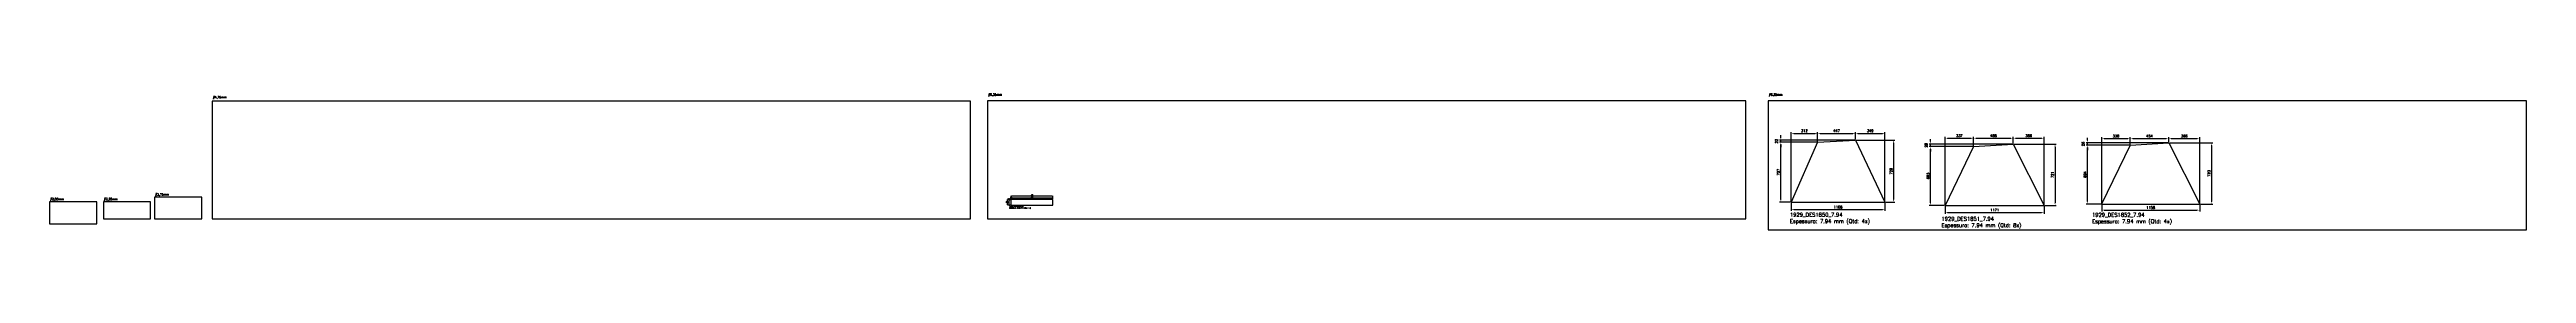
# Model space of a CAD drawing. Header units: millimetres. Extents: x 9079 to 77989, y 377 to 2054.
# Drawn here: x 9079 to 38338, y 445 to 2054 of the extents above; entities that cross this region are included whole.
import ezdxf

# ---------------------------------------------------------------- set-up
doc = ezdxf.new("R2010")
doc.units = ezdxf.units.MM
doc.header["$MEASUREMENT"] = 0
doc.header["$PDMODE"] = 3
doc.layers.add('TEXTO', color=3, linetype='Continuous')
doc.styles.add('ROMANS', font='romans')
doc.dimstyles.new('15M', dxfattribs={"dimtxt": 30, "dimasz": 30, "dimexe": 15, "dimexo": 8, "dimgap": 15, "dimtad": 3, "dimdec": 0, "dimzin": 12, "dimdsep": 46, "dimtxsty": 'ROMANS', "dimcen": 0, "dimdle": 50, "dimclrd": 2, "dimclre": 2, "dimclrt": 3, "dimazin": 0, "dimtfac": 1, "dimtdec": 0, "dimtmove": 2, "dimatfit": 3, "dimfxl": 1, "dimtolj": 1, "dimtzin": 0, "dimlwd": -1, "dimlwe": -1, "dimarcsym": 0})
doc.dimstyles.new('5M', dxfattribs={"dimtxt": 10, "dimasz": 5, "dimexe": 0, "dimexo": 10, "dimgap": 5, "dimtad": 3, "dimdec": 1, "dimzin": 12, "dimdsep": 46, "dimtxsty": 'ROMANS', "dimcen": 0, "dimclrd": 2, "dimclre": 2, "dimclrt": 3, "dimadec": 0, "dimazin": 0, "dimtfac": 1, "dimtdec": 1, "dimtmove": 2, "dimatfit": 3, "dimfxl": 1, "dimtolj": 1, "dimtzin": 0, "dimlwd": -1, "dimlwe": -1, "dimarcsym": 0})

# ---------------------------------------------------------------- blocks, each defined once
blk = doc.blocks.new('*D509')
at = {"color": 2}
for p, q in [((20428, 800), (20415, 800)), ((20415, 741), (20415, 795)), ((20428, 736), (20415, 736))]:
    blk.add_line(p, q, dxfattribs=at)
for points in [[(20416, 795), (20414, 795), (20415, 800)], [(20414, 741), (20416, 741), (20415, 736)]]:
    blk.add_solid(points, dxfattribs=at)
at = {"layer": 'Defpoints', "color": 0}
for p in [(20415, 800), (20438, 800), (20438, 736)]:
    blk.add_point(p, dxfattribs=at)
at = {"color": 3, "insert": (20405, 768), "char_height": 10, "attachment_point": 5, "rotation": 90, "style": 'ROMANS'}
blk.add_mtext('\\A1;64', dxfattribs=at)
blk = doc.blocks.new('*D510')
at = {"color": 2}
for p, q in [((20415, 811), (20415, 816)), ((20434, 806), (20415, 806)), ((20415, 800), (20415, 806)), ((20428, 800), (20415, 800)), ((20415, 795), (20415, 790))]:
    blk.add_line(p, q, dxfattribs=at)
for points in [[(20414, 811), (20416, 811), (20415, 806)], [(20416, 795), (20414, 795), (20415, 800)]]:
    blk.add_solid(points, dxfattribs=at)
at = {"layer": 'Defpoints', "color": 0}
for p in [(20415, 806), (20438, 800), (20444, 806)]:
    blk.add_point(p, dxfattribs=at)
at = {"color": 3, "insert": (20403, 803), "char_height": 10, "attachment_point": 5, "rotation": 90, "style": 'ROMANS'}
blk.add_mtext('\\A1;6', dxfattribs=at)
blk = doc.blocks.new('*D511')
at = {"color": 2}
for p, q in [((20434, 806), (20394, 806)), ((20394, 741), (20394, 801)), ((20428, 736), (20394, 736))]:
    blk.add_line(p, q, dxfattribs=at)
for points in [[(20395, 801), (20393, 801), (20394, 806)], [(20393, 741), (20395, 741), (20394, 736)]]:
    blk.add_solid(points, dxfattribs=at)
at = {"layer": 'Defpoints', "color": 0}
for p in [(20394, 806), (20438, 736), (20444, 806)]:
    blk.add_point(p, dxfattribs=at)
at = {"color": 3, "insert": (20384, 771), "char_height": 10, "attachment_point": 5, "rotation": 90, "style": 'ROMANS'}
blk.add_mtext('\\A1;70', dxfattribs=at)
blk = doc.blocks.new('*D512')
at = {"color": 2}
for p, q in [((20433, 823), (20428, 823)), ((20438, 810), (20438, 823)), ((20438, 823), (20444, 823)), ((20444, 816), (20444, 823)), ((20449, 823), (20454, 823))]:
    blk.add_line(p, q, dxfattribs=at)
for points in [[(20433, 822), (20433, 824), (20438, 823)], [(20449, 824), (20449, 822), (20444, 823)]]:
    blk.add_solid(points, dxfattribs=at)
at = {"layer": 'Defpoints', "color": 0}
for p in [(20438, 800), (20444, 823), (20444, 806)]:
    blk.add_point(p, dxfattribs=at)
at = {"color": 3, "insert": (20441, 835), "char_height": 10, "attachment_point": 5, "style": 'ROMANS'}
blk.add_mtext('\\A1;6', dxfattribs=at)
blk = doc.blocks.new('*D513')
at = {"color": 2}
for p, q in [((20444, 816), (20444, 823)), ((20449, 823), (20918, 823)), ((20923, 816), (20923, 823))]:
    blk.add_line(p, q, dxfattribs=at)
for points in [[(20449, 824), (20449, 822), (20444, 823)], [(20918, 822), (20918, 824), (20923, 823)]]:
    blk.add_solid(points, dxfattribs=at)
at = {"layer": 'Defpoints', "color": 0}
for p in [(20444, 806), (20923, 823), (20923, 806)]:
    blk.add_point(p, dxfattribs=at)
at = {"color": 3, "insert": (20684, 833), "char_height": 10, "attachment_point": 5, "style": 'ROMANS'}
blk.add_mtext('\\A1;479', dxfattribs=at)
blk = doc.blocks.new('*D514')
at = {"color": 2}
for p, q in [((20438, 810), (20438, 846)), ((20443, 846), (20924, 846)), ((20929, 810), (20929, 846))]:
    blk.add_line(p, q, dxfattribs=at)
for points in [[(20443, 846), (20443, 845), (20438, 846)], [(20924, 845), (20924, 846), (20929, 846)]]:
    blk.add_solid(points, dxfattribs=at)
at = {"layer": 'Defpoints', "color": 0}
for p in [(20438, 800), (20929, 846), (20929, 800)]:
    blk.add_point(p, dxfattribs=at)
at = {"color": 3, "insert": (20684, 856), "char_height": 10, "attachment_point": 5, "style": 'ROMANS'}
blk.add_mtext('\\A1;491', dxfattribs=at)
blk = doc.blocks.new('*D521')
at = {"color": 2}
for p, q in [((29956, 1478), (29515, 1478)), ((29530, 801), (29530, 1448)), ((29644, 771), (29515, 771))]:
    blk.add_line(p, q, dxfattribs=at)
for points in [[(29535, 1448), (29525, 1448), (29530, 1478)], [(29525, 801), (29535, 801), (29530, 771)]]:
    blk.add_solid(points, dxfattribs=at)
at = {"layer": 'Defpoints', "color": 0}
for p in [(29530, 1478), (29964, 1478), (29652, 771)]:
    blk.add_point(p, dxfattribs=at)
at = {"color": 3, "insert": (29500, 1124), "char_height": 30, "attachment_point": 5, "rotation": 90, "style": 'ROMANS'}
blk.add_mtext('\\A1;707', dxfattribs=at)
blk = doc.blocks.new('*D522')
at = {"color": 2}
for p, q in [((29964, 1486), (29964, 1596)), ((29994, 1581), (30381, 1581)), ((30411, 1508), (30411, 1596))]:
    blk.add_line(p, q, dxfattribs=at)
for points in [[(29994, 1586), (29994, 1576), (29964, 1581)], [(30381, 1576), (30381, 1586), (30411, 1581)]]:
    blk.add_solid(points, dxfattribs=at)
at = {"layer": 'Defpoints', "color": 0}
for p in [(29964, 1478), (30411, 1581), (30411, 1500)]:
    blk.add_point(p, dxfattribs=at)
at = {"color": 3, "insert": (30188, 1611), "char_height": 30, "attachment_point": 5, "style": 'ROMANS'}
blk.add_mtext('\\A1;447', dxfattribs=at)
blk = doc.blocks.new('*D523')
at = {"color": 2}
for p, q in [((30403, 1500), (29515, 1500)), ((29956, 1478), (29515, 1478)), ((29530, 1530), (29530, 1560)), ((29530, 1478), (29530, 1500)), ((29530, 1448), (29530, 1418))]:
    blk.add_line(p, q, dxfattribs=at)
for points in [[(29525, 1530), (29535, 1530), (29530, 1500)], [(29535, 1448), (29525, 1448), (29530, 1478)]]:
    blk.add_solid(points, dxfattribs=at)
at = {"layer": 'Defpoints', "color": 0}
for p in [(29530, 1500), (29964, 1478), (30411, 1500)]:
    blk.add_point(p, dxfattribs=at)
at = {"color": 3, "insert": (29478, 1489), "char_height": 30, "attachment_point": 5, "rotation": 90, "style": 'ROMANS'}
blk.add_mtext('\\A1;22', dxfattribs=at)
blk = doc.blocks.new('*D524')
at = {"color": 2}
for p, q in [((29652, 763), (29652, 668)), ((29682, 683), (30730, 683)), ((30760, 763), (30760, 668))]:
    blk.add_line(p, q, dxfattribs=at)
for points in [[(29682, 688), (29682, 678), (29652, 683)], [(30730, 678), (30730, 688), (30760, 683)]]:
    blk.add_solid(points, dxfattribs=at)
at = {"layer": 'Defpoints', "color": 0}
for p in [(29652, 771), (30760, 771), (30760, 683)]:
    blk.add_point(p, dxfattribs=at)
at = {"color": 3, "insert": (30206, 713), "char_height": 30, "attachment_point": 5, "style": 'ROMANS'}
blk.add_mtext('\\A1;1108', dxfattribs=at)
blk = doc.blocks.new('*D525')
at = {"color": 2}
for p, q in [((30411, 1508), (30411, 1596)), ((30441, 1581), (30730, 1581)), ((30760, 779), (30760, 1596))]:
    blk.add_line(p, q, dxfattribs=at)
for points in [[(30441, 1586), (30441, 1576), (30411, 1581)], [(30730, 1576), (30730, 1586), (30760, 1581)]]:
    blk.add_solid(points, dxfattribs=at)
at = {"layer": 'Defpoints', "color": 0}
for p in [(30411, 1500), (30760, 1581), (30760, 771)]:
    blk.add_point(p, dxfattribs=at)
at = {"color": 3, "insert": (30586, 1611), "char_height": 30, "attachment_point": 5, "style": 'ROMANS'}
blk.add_mtext('\\A1;349', dxfattribs=at)
blk = doc.blocks.new('*D526')
at = {"color": 2}
for p, q in [((29652, 779), (29652, 1596)), ((29682, 1581), (29934, 1581)), ((29964, 1486), (29964, 1596))]:
    blk.add_line(p, q, dxfattribs=at)
for points in [[(29682, 1586), (29682, 1576), (29652, 1581)], [(29934, 1576), (29934, 1586), (29964, 1581)]]:
    blk.add_solid(points, dxfattribs=at)
at = {"layer": 'Defpoints', "color": 0}
for p in [(29964, 1581), (29964, 1478), (29652, 771)]:
    blk.add_point(p, dxfattribs=at)
at = {"color": 3, "insert": (29808, 1611), "char_height": 30, "attachment_point": 5, "style": 'ROMANS'}
blk.add_mtext('\\A1;312', dxfattribs=at)
blk = doc.blocks.new('*D527')
at = {"color": 2}
for p, q in [((30419, 1500), (30878, 1500)), ((30863, 801), (30863, 1470)), ((30768, 771), (30878, 771))]:
    blk.add_line(p, q, dxfattribs=at)
for points in [[(30868, 1470), (30858, 1470), (30863, 1500)], [(30858, 801), (30868, 801), (30863, 771)]]:
    blk.add_solid(points, dxfattribs=at)
at = {"layer": 'Defpoints', "color": 0}
for p in [(30411, 1500), (30863, 1500), (30760, 771)]:
    blk.add_point(p, dxfattribs=at)
at = {"color": 3, "insert": (30833, 1135), "char_height": 30, "attachment_point": 5, "rotation": 90, "style": 'ROMANS'}
blk.add_mtext('\\A1;729', dxfattribs=at)
blk = doc.blocks.new('*D535')
at = {"color": 2}
for p, q in [((31799, 1426), (31284, 1426)), ((31299, 763), (31299, 1396)), ((31462, 733), (31284, 733))]:
    blk.add_line(p, q, dxfattribs=at)
for points in [[(31304, 1396), (31294, 1396), (31299, 1426)], [(31294, 763), (31304, 763), (31299, 733)]]:
    blk.add_solid(points, dxfattribs=at)
at = {"layer": 'Defpoints', "color": 0}
for p in [(31299, 1426), (31807, 1426), (31470, 733)]:
    blk.add_point(p, dxfattribs=at)
at = {"color": 3, "insert": (31269, 1080), "char_height": 30, "attachment_point": 5, "rotation": 90, "style": 'ROMANS'}
blk.add_mtext('\\A1;693', dxfattribs=at)
blk = doc.blocks.new('*D536')
at = {"color": 2}
for p, q in [((31299, 1484), (31299, 1514)), ((32267, 1454), (31284, 1454)), ((31799, 1426), (31284, 1426)), ((31299, 1426), (31299, 1454)), ((31299, 1396), (31299, 1366))]:
    blk.add_line(p, q, dxfattribs=at)
for points in [[(31294, 1484), (31304, 1484), (31299, 1454)], [(31304, 1396), (31294, 1396), (31299, 1426)]]:
    blk.add_solid(points, dxfattribs=at)
at = {"layer": 'Defpoints', "color": 0}
for p in [(31299, 1454), (31807, 1426), (32275, 1454)]:
    blk.add_point(p, dxfattribs=at)
at = {"color": 3, "insert": (31246, 1440), "char_height": 30, "attachment_point": 5, "rotation": 90, "style": 'ROMANS'}
blk.add_mtext('\\A1;28', dxfattribs=at)
blk = doc.blocks.new('*D537')
at = {"color": 2}
for p, q in [((31470, 741), (31470, 1539)), ((31500, 1524), (31777, 1524)), ((31807, 1434), (31807, 1539))]:
    blk.add_line(p, q, dxfattribs=at)
for points in [[(31500, 1529), (31500, 1519), (31470, 1524)], [(31777, 1519), (31777, 1529), (31807, 1524)]]:
    blk.add_solid(points, dxfattribs=at)
at = {"layer": 'Defpoints', "color": 0}
for p in [(31807, 1524), (31807, 1426), (31470, 733)]:
    blk.add_point(p, dxfattribs=at)
at = {"color": 3, "insert": (31639, 1554), "char_height": 30, "attachment_point": 5, "style": 'ROMANS'}
blk.add_mtext('\\A1;337', dxfattribs=at)
blk = doc.blocks.new('*D538')
at = {"color": 2}
for p, q in [((31807, 1434), (31807, 1539)), ((31837, 1524), (32245, 1524)), ((32275, 1462), (32275, 1539))]:
    blk.add_line(p, q, dxfattribs=at)
for points in [[(31837, 1529), (31837, 1519), (31807, 1524)], [(32245, 1519), (32245, 1529), (32275, 1524)]]:
    blk.add_solid(points, dxfattribs=at)
at = {"layer": 'Defpoints', "color": 0}
for p in [(32275, 1524), (31807, 1426), (32275, 1454)]:
    blk.add_point(p, dxfattribs=at)
at = {"color": 3, "insert": (32041, 1554), "char_height": 30, "attachment_point": 5, "style": 'ROMANS'}
blk.add_mtext('\\A1;468', dxfattribs=at)
blk = doc.blocks.new('*D539')
at = {"color": 2}
for p, q in [((32275, 1462), (32275, 1539)), ((32305, 1524), (32611, 1524)), ((32641, 741), (32641, 1539))]:
    blk.add_line(p, q, dxfattribs=at)
for points in [[(32305, 1529), (32305, 1519), (32275, 1524)], [(32611, 1519), (32611, 1529), (32641, 1524)]]:
    blk.add_solid(points, dxfattribs=at)
at = {"layer": 'Defpoints', "color": 0}
for p in [(32641, 1524), (32275, 1454), (32641, 733)]:
    blk.add_point(p, dxfattribs=at)
at = {"color": 3, "insert": (32458, 1554), "char_height": 30, "attachment_point": 5, "style": 'ROMANS'}
blk.add_mtext('\\A1;366', dxfattribs=at)
blk = doc.blocks.new('*D540')
at = {"color": 2}
for p, q in [((31470, 725), (31470, 633)), ((31500, 648), (32611, 648)), ((32641, 725), (32641, 633))]:
    blk.add_line(p, q, dxfattribs=at)
for points in [[(31500, 653), (31500, 643), (31470, 648)], [(32611, 643), (32611, 653), (32641, 648)]]:
    blk.add_solid(points, dxfattribs=at)
at = {"layer": 'Defpoints', "color": 0}
for p in [(31470, 733), (32641, 733), (32641, 648)]:
    blk.add_point(p, dxfattribs=at)
at = {"color": 3, "insert": (32056, 678), "char_height": 30, "attachment_point": 5, "style": 'ROMANS'}
blk.add_mtext('\\A1;1171', dxfattribs=at)
blk = doc.blocks.new('*D541')
at = {"color": 2}
for p, q in [((32283, 1454), (32784, 1454)), ((32769, 1424), (32769, 763)), ((32649, 733), (32784, 733))]:
    blk.add_line(p, q, dxfattribs=at)
for points in [[(32774, 1424), (32764, 1424), (32769, 1454)], [(32764, 763), (32774, 763), (32769, 733)]]:
    blk.add_solid(points, dxfattribs=at)
at = {"layer": 'Defpoints', "color": 0}
for p in [(32275, 1454), (32641, 733), (32769, 733)]:
    blk.add_point(p, dxfattribs=at)
at = {"color": 3, "insert": (32739, 1094), "char_height": 30, "attachment_point": 5, "rotation": 90, "style": 'ROMANS'}
blk.add_mtext('\\A1;721', dxfattribs=at)
blk = doc.blocks.new('*D542')
at = {"color": 2}
for p, q in [((33650, 1443), (33138, 1443)), ((33153, 779), (33153, 1413)), ((33312, 749), (33138, 749))]:
    blk.add_line(p, q, dxfattribs=at)
for points in [[(33158, 1413), (33148, 1413), (33153, 1443)], [(33148, 779), (33158, 779), (33153, 749)]]:
    blk.add_solid(points, dxfattribs=at)
at = {"layer": 'Defpoints', "color": 0}
for p in [(33153, 1443), (33658, 1443), (33320, 749)]:
    blk.add_point(p, dxfattribs=at)
at = {"color": 3, "insert": (33123, 1096), "char_height": 30, "attachment_point": 5, "rotation": 90, "style": 'ROMANS'}
blk.add_mtext('\\A1;694', dxfattribs=at)
blk = doc.blocks.new('*D543')
at = {"color": 2}
for p, q in [((33320, 741), (33320, 662)), ((33350, 677), (34448, 677)), ((34478, 741), (34478, 662))]:
    blk.add_line(p, q, dxfattribs=at)
for points in [[(33350, 682), (33350, 672), (33320, 677)], [(34448, 672), (34448, 682), (34478, 677)]]:
    blk.add_solid(points, dxfattribs=at)
at = {"layer": 'Defpoints', "color": 0}
for p in [(33320, 749), (34478, 749), (34478, 677)]:
    blk.add_point(p, dxfattribs=at)
at = {"color": 3, "insert": (33899, 707), "char_height": 30, "attachment_point": 5, "style": 'ROMANS'}
blk.add_mtext('\\A1;1158', dxfattribs=at)
blk = doc.blocks.new('*D544')
at = {"color": 2}
for p, q in [((34120, 1469), (34632, 1469)), ((34617, 1439), (34617, 779)), ((34486, 749), (34632, 749))]:
    blk.add_line(p, q, dxfattribs=at)
for points in [[(34622, 1439), (34612, 1439), (34617, 1469)], [(34612, 779), (34622, 779), (34617, 749)]]:
    blk.add_solid(points, dxfattribs=at)
at = {"layer": 'Defpoints', "color": 0}
for p in [(34112, 1469), (34478, 749), (34617, 749)]:
    blk.add_point(p, dxfattribs=at)
at = {"color": 3, "insert": (34587, 1109), "char_height": 30, "attachment_point": 5, "rotation": 90, "style": 'ROMANS'}
blk.add_mtext('\\A1;720', dxfattribs=at)
blk = doc.blocks.new('*D545')
at = {"color": 2}
for p, q in [((33658, 1451), (33658, 1535)), ((33688, 1520), (34082, 1520)), ((34112, 1477), (34112, 1535))]:
    blk.add_line(p, q, dxfattribs=at)
for points in [[(33688, 1525), (33688, 1515), (33658, 1520)], [(34082, 1515), (34082, 1525), (34112, 1520)]]:
    blk.add_solid(points, dxfattribs=at)
at = {"layer": 'Defpoints', "color": 0}
for p in [(34112, 1520), (34112, 1469), (33658, 1443)]:
    blk.add_point(p, dxfattribs=at)
at = {"color": 3, "insert": (33885, 1550), "char_height": 30, "attachment_point": 5, "style": 'ROMANS'}
blk.add_mtext('\\A1;454', dxfattribs=at)
blk = doc.blocks.new('*D546')
at = {"color": 2}
for p, q in [((34104, 1469), (33138, 1469)), ((33153, 1499), (33153, 1529)), ((33153, 1443), (33153, 1469)), ((33642, 1443), (33138, 1443)), ((33153, 1413), (33153, 1383))]:
    blk.add_line(p, q, dxfattribs=at)
for points in [[(33148, 1499), (33158, 1499), (33153, 1469)], [(33158, 1413), (33148, 1413), (33153, 1443)]]:
    blk.add_solid(points, dxfattribs=at)
at = {"layer": 'Defpoints', "color": 0}
for p in [(33153, 1469), (34112, 1469), (33650, 1443)]:
    blk.add_point(p, dxfattribs=at)
at = {"color": 3, "insert": (33101, 1456), "char_height": 30, "attachment_point": 5, "rotation": 90, "style": 'ROMANS'}
blk.add_mtext('\\A1;26', dxfattribs=at)
blk = doc.blocks.new('*D547')
at = {"color": 2}
for p, q in [((33320, 757), (33320, 1535)), ((33350, 1520), (33628, 1520)), ((33658, 1451), (33658, 1535))]:
    blk.add_line(p, q, dxfattribs=at)
for points in [[(33350, 1525), (33350, 1515), (33320, 1520)], [(33628, 1515), (33628, 1525), (33658, 1520)]]:
    blk.add_solid(points, dxfattribs=at)
at = {"layer": 'Defpoints', "color": 0}
for p in [(33658, 1520), (33658, 1443), (33320, 749)]:
    blk.add_point(p, dxfattribs=at)
at = {"color": 3, "insert": (33489, 1550), "char_height": 30, "attachment_point": 5, "style": 'ROMANS'}
blk.add_mtext('\\A1;338', dxfattribs=at)
blk = doc.blocks.new('*D548')
at = {"color": 2}
for p, q in [((34112, 1477), (34112, 1535)), ((34142, 1520), (34448, 1520)), ((34478, 757), (34478, 1535))]:
    blk.add_line(p, q, dxfattribs=at)
for points in [[(34142, 1525), (34142, 1515), (34112, 1520)], [(34448, 1515), (34448, 1525), (34478, 1520)]]:
    blk.add_solid(points, dxfattribs=at)
at = {"layer": 'Defpoints', "color": 0}
for p in [(34112, 1469), (34478, 1520), (34478, 749)]:
    blk.add_point(p, dxfattribs=at)
at = {"color": 3, "insert": (34295, 1550), "char_height": 30, "attachment_point": 5, "style": 'ROMANS'}
blk.add_mtext('\\A1;366', dxfattribs=at)

msp = doc.modelspace()

# ---------------------------------------------------------------- linework, layer by layer
for p, q in [((29964.14, 1477.7), (29652.14, 770.7)), ((29964.14, 1477.7), (30411.14, 1499.7)), ((30411.14, 1499.7), (30760.14, 770.7)), ((33657.68, 1443.02), (34111.68, 1469.02)), ((34111.68, 1469.02), (34477.68, 749.02)), ((31807.47, 1426.03), (31470.47, 733.03)), ((31807.47, 1426.03), (32275.47, 1454.03)), ((32275.47, 1454.03), (32641.47, 733.03)), ((33657.68, 1443.02), (33319.68, 749.02)), ((20444.17, 805.99), (20438.17, 799.99)), ((20438.17, 735.99), (20438.17, 799.99)), ((20438.17, 735.99), (20929.17, 735.99)), ((20444.17, 805.99), (20923.17, 805.99)), ((20923.17, 805.99), (20929.17, 799.99)), ((20929.17, 735.99), (20929.17, 799.99)), ((29652.14, 770.7), (30760.14, 770.7)), ((31470.47, 733.03), (32641.47, 733.03)), ((33319.68, 749.02), (34477.68, 749.02))]:
    msp.add_line(p, q)
for points in [[(11000.83, 575.24), (19957.91, 575.24), (19957.91, 1960.17), (11000.83, 1960.17)], [(20159.63, 575.24), (29116.71, 575.24), (29116.71, 1965.01), (20159.63, 1965.01)], [(29380.73, 444.81), (38337.81, 444.81), (38337.81, 1965.01), (29380.73, 1965.01)], [(9078.65, 515.99), (9636.28, 515.99), (9636.28, 775.92), (9078.65, 775.92)], [(9714.72, 575.24), (10272.35, 575.24), (10272.35, 775.92), (9714.72, 775.92)], [(10320.05, 575.24), (10877.68, 575.24), (10877.68, 830.2), (10320.05, 830.2)]]:
    msp.add_lwpolyline(points, close=True)

# ---------------------------------------------------------------- texts
at = {"layer": 'TEXTO', "color": 6, "style": 'ROMANS'}
for s, height, p in [('#6,35mm', 25, (20166.14, 2024.69)), ('#6,35mm', 25, (29387.24, 2024.69)), ('#4,75mm', 25, (11007.34, 1993.65)), ('#3,75mm', 25, (10326.56, 849.31)), ('#2,00mm', 25, (9085.15, 795.03)), ('#2,25mm', 25, (9721.23, 795.03)), ('Espessura: 6.35 mm (Qtd: 1x)', 12, (20416.23, 695.6)), ('1929_DES1849_6.35', 12, (20416.23, 713.89)), ('1929_DES1850_7.94', 45, (29637.33, 600.44)), ('1929_DES1851_7.94', 45, (31427.28, 552.54)), ('1929_DES1852_7.94', 45, (33205.93, 599.5)), ('Espessura: 7.94 mm (Qtd: 4x)', 45, (29637.33, 523.73)), ('Espessura: 7.94 mm (Qtd: 8x)', 45, (31427.28, 475.83)), ('Espessura: 7.94 mm (Qtd: 4x)', 45, (33205.93, 522.79))]:
    msp.add_text(s, height=height, dxfattribs=at).set_placement(p)

# ---------------------------------------------------------------- dimensions: what is measured, and where the dimension line sits
for base, p1, p2, picture, middle in [((29530.12, 1499.7), (29964.14, 1477.7), (30411.14, 1499.7), '*D523', (29477.62, 1488.7)), ((29530.12, 1477.7), (29652.14, 770.7), (29964.14, 1477.7), '*D521', (29500.12, 1124.2)), ((30863.33, 1499.7), (30760.14, 770.7), (30411.14, 1499.7), '*D527', (30833.33, 1135.2)), ((31298.65, 1454.03), (31807.47, 1426.03), (32275.47, 1454.03), '*D536', (31246.15, 1440.03)), ((33153.11, 1469.02), (33649.68, 1443.02), (34111.68, 1469.02), '*D546', (33100.61, 1456.02)), ((34617.14, 749.02), (34111.68, 1469.02), (34477.68, 749.02), '*D544', (34587.14, 1109.02)), ((31298.65, 1426.03), (31470.47, 733.03), (31807.47, 1426.03), '*D535', (31268.65, 1079.53)), ((32769.13, 733.03), (32275.47, 1454.03), (32641.47, 733.03), '*D541', (32739.13, 1093.53)), ((33153.11, 1443.02), (33319.68, 749.02), (33657.68, 1443.02), '*D542', (33123.11, 1096.02))]:
    dim = msp.add_linear_dim(base=base, p1=p1, p2=p2, angle=90, dimstyle='15M', override={"dimscale": 1})
    dim.commit()
    dim.dimension.update_dxf_attribs({"geometry": picture, "text_midpoint": middle})
for base, p1, p2, picture, middle in [((29964.14, 1580.91), (29652.14, 770.7), (29964.14, 1477.7), '*D526', (29808.14, 1610.91)), ((30411.14, 1580.91), (29964.14, 1477.7), (30411.14, 1499.7), '*D522', (30187.64, 1610.91)), ((30760.14, 1580.91), (30411.14, 1499.7), (30760.14, 770.7), '*D525', (30585.64, 1610.91)), ((31807.47, 1524.27), (31470.47, 733.03), (31807.47, 1426.03), '*D537', (31638.97, 1554.27)), ((32275.47, 1524.27), (31807.47, 1426.03), (32275.47, 1454.03), '*D538', (32041.47, 1554.27)), ((32641.47, 1524.27), (32275.47, 1454.03), (32641.47, 733.03), '*D539', (32458.47, 1554.27)), ((33657.68, 1520.49), (33319.68, 749.02), (33657.68, 1443.02), '*D547', (33488.68, 1550.49)), ((34111.68, 1520.49), (33657.68, 1443.02), (34111.68, 1469.02), '*D545', (33884.68, 1550.49)), ((34477.68, 1520.49), (34111.68, 1469.02), (34477.68, 749.02), '*D548', (34294.68, 1550.49)), ((30760.14, 682.51), (29652.14, 770.7), (30760.14, 770.7), '*D524', (30206.14, 712.51)), ((32641.47, 647.71), (31470.47, 733.03), (32641.47, 733.03), '*D540', (32055.97, 677.71)), ((34477.68, 676.7), (33319.68, 749.02), (34477.68, 749.02), '*D543', (33898.68, 706.7))]:
    dim = msp.add_linear_dim(base=base, p1=p1, p2=p2, dimstyle='15M', override={"dimscale": 1})
    dim.commit()
    dim.dimension.update_dxf_attribs({"geometry": picture, "text_midpoint": middle})
for base, p1, p2, picture, middle in [((20394.17, 805.99), (20438.17, 735.99), (20444.17, 805.99), '*D511', (20384.17, 770.99)), ((20415.24, 805.99), (20438.17, 799.99), (20444.17, 805.99), '*D510', (20402.74, 802.99)), ((20415.24, 799.99), (20438.17, 735.99), (20438.17, 799.99), '*D509', (20405.24, 767.99))]:
    dim = msp.add_linear_dim(base=base, p1=p1, p2=p2, angle=90, dimstyle='5M')
    dim.commit()
    dim.dimension.update_dxf_attribs({"geometry": picture, "text_midpoint": middle})
for base, p1, p2, picture, middle in [((20444.17, 822.69), (20438.17, 799.99), (20444.17, 805.99), '*D512', (20441.17, 835.19)), ((20929.17, 845.51), (20438.17, 799.99), (20929.17, 799.99), '*D514', (20683.67, 855.51)), ((20923.17, 822.69), (20444.17, 805.99), (20923.17, 805.99), '*D513', (20683.67, 832.69))]:
    dim = msp.add_linear_dim(base=base, p1=p1, p2=p2, dimstyle='5M')
    dim.commit()
    dim.dimension.update_dxf_attribs({"geometry": picture, "text_midpoint": middle})

doc.saveas('drawing.dxf')
